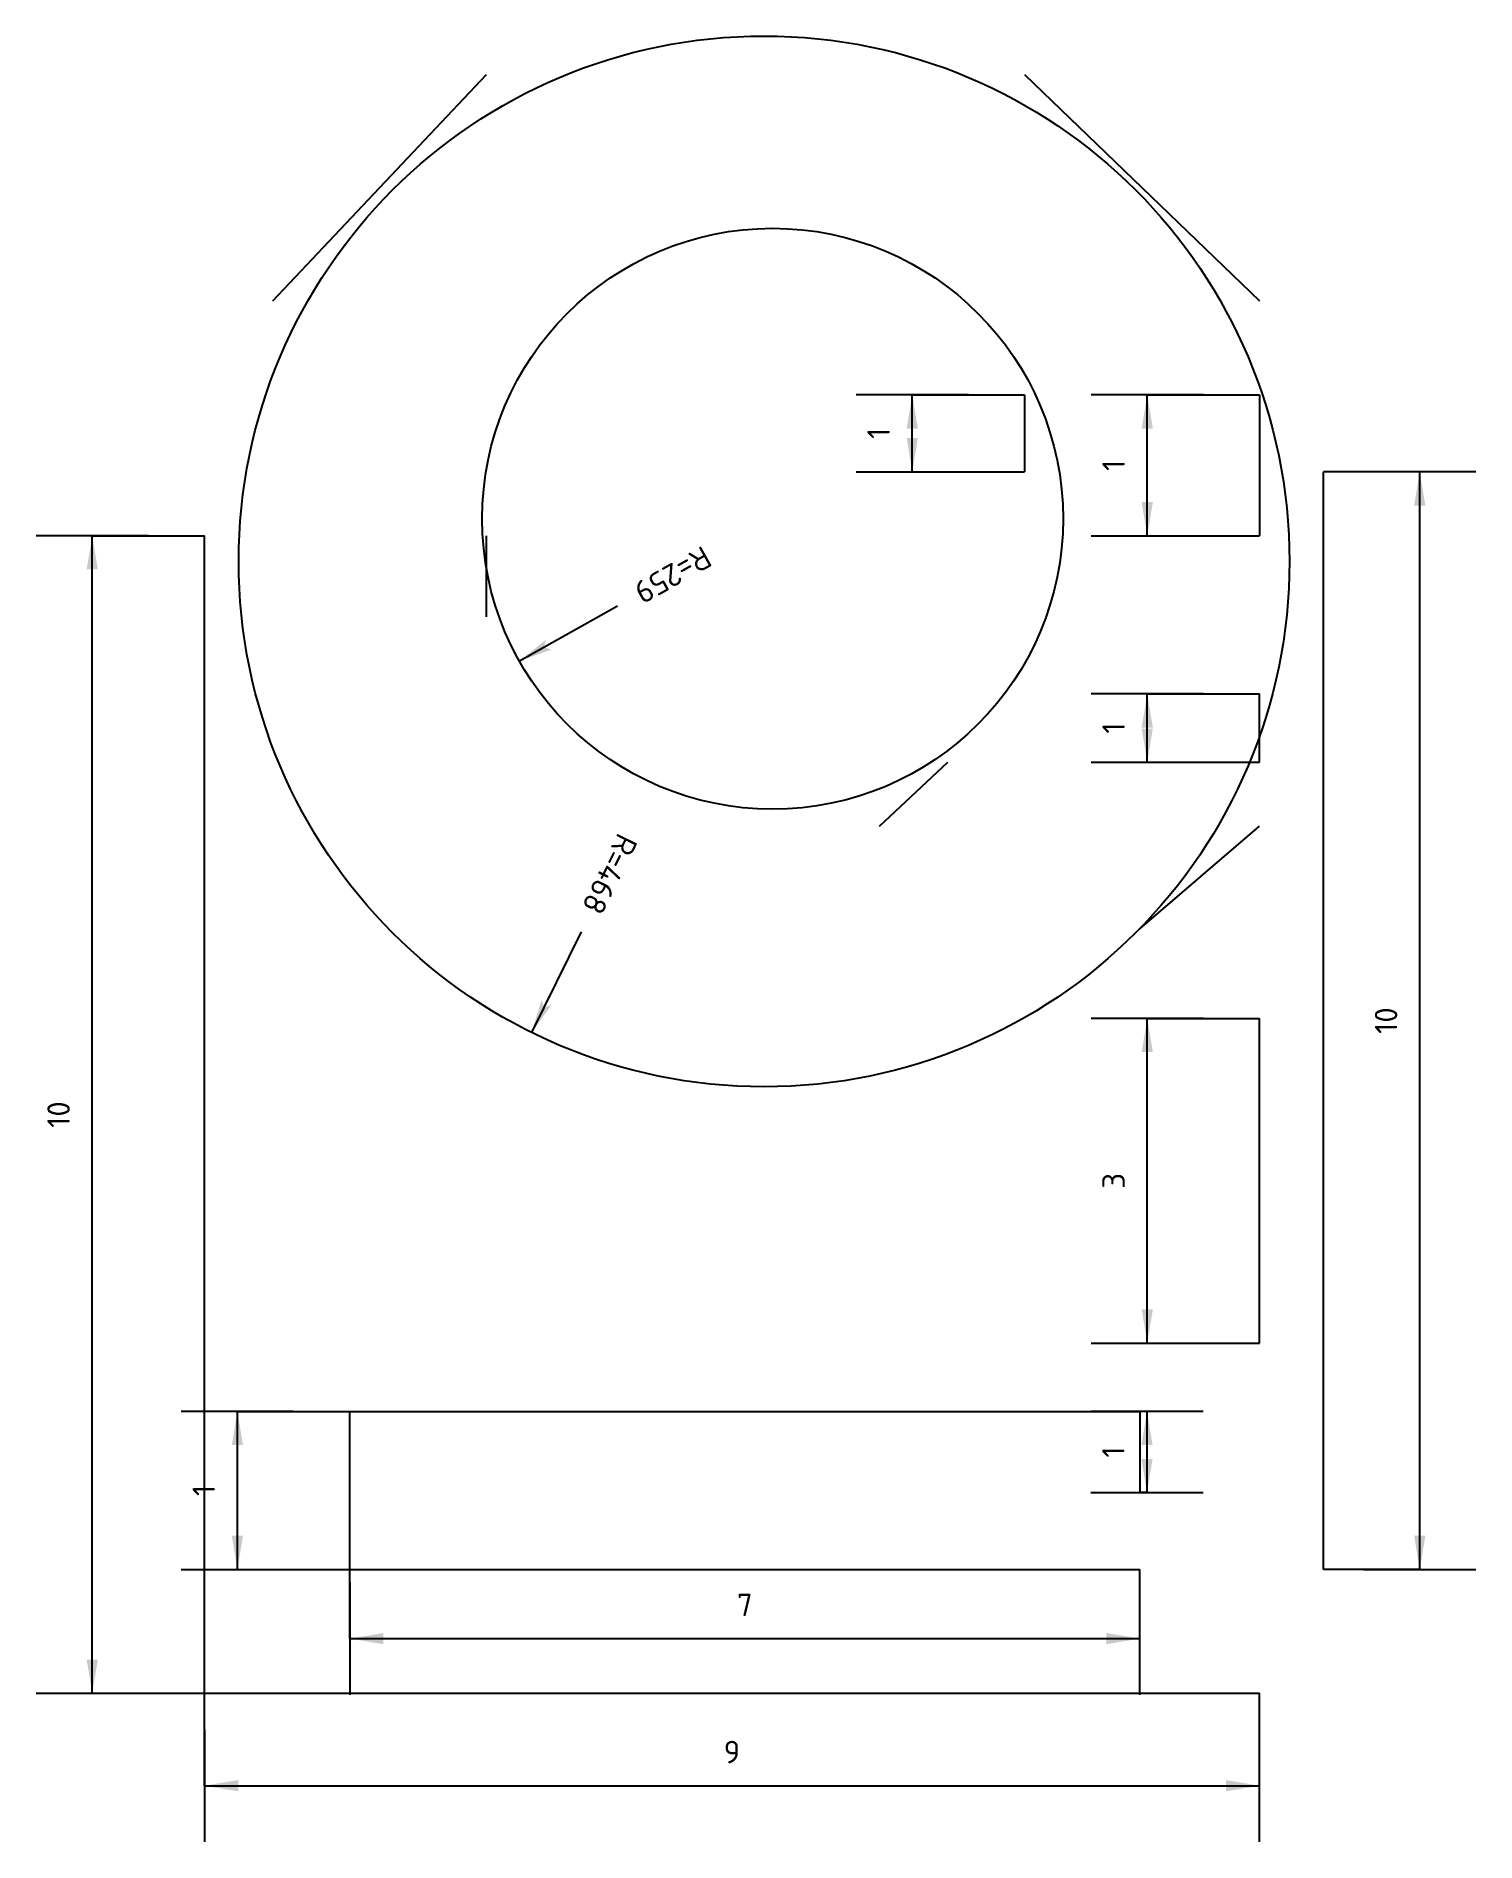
# Model space of a CAD drawing. Extents: x -1.5 to 11.3, y -1.3 to 14.8.
import ezdxf
from ezdxf.enums import TextEntityAlignment as Align

# ---------------------------------------------------------------- set-up
doc = ezdxf.new("R2010")
doc.units = 0
doc.layers.add('DIMENSIONS', color=1, linetype='CONTINUOUS')
doc.styles.add('ISOCPEUR', font='isocpeur.ttf')

msp = doc.modelspace()

# ---------------------------------------------------------------- texts
at = {"layer": 'DIMENSIONS', "color": 7, "style": 'ISOCPEUR'}
for s, p in [('1', (6.004, 11.223)), ('1', (6.004, 11.223)), ('1', (6.004, 11.223)), ('1', (6.004, 11.223)), ('1', (6.004, 11.223)), ('1', (6.004, 11.223)), ('1', (6.004, 11.223)), ('1', (6.004, 11.223)), ('1', (6.004, 11.223)), ('1', (6.004, 11.223)), ('1', (6.004, 11.223)), ('1', (6.004, 11.223)), ('1', (6.004, 11.223)), ('1', (6.004, 11.223)), ('1', (6.004, 11.223)), ('1', (6.004, 11.223)), ('1', (6.004, 11.223)), ('1', (6.004, 11.223)), ('1', (6.004, 11.223)), ('1', (6.004, 11.223)), ('1', (6.004, 11.223)), ('1', (6.004, 11.223)), ('1', (6.004, 11.223)), ('1', (6.004, 11.223)), ('1', (6.004, 11.223)), ('1', (6.004, 11.223)), ('1', (8.097, 10.938)), ('1', (8.097, 10.938)), ('1', (8.097, 10.938)), ('1', (8.097, 10.938)), ('1', (8.097, 10.938)), ('1', (8.097, 10.938)), ('1', (8.097, 10.938)), ('1', (8.097, 10.938)), ('1', (8.097, 10.938)), ('1', (8.097, 10.938)), ('1', (8.097, 10.938)), ('1', (8.097, 10.938)), ('1', (8.097, 10.938)), ('1', (8.097, 10.938)), ('1', (8.097, 10.938)), ('1', (8.097, 10.938)), ('1', (8.097, 10.938)), ('1', (8.097, 10.938)), ('1', (8.097, 10.938)), ('1', (8.097, 10.938)), ('1', (8.097, 10.938)), ('1', (8.097, 10.938)), ('1', (8.097, 10.938)), ('1', (8.097, 8.598)), ('1', (8.097, 8.598)), ('1', (8.097, 8.598)), ('1', (8.097, 8.598)), ('1', (8.097, 8.598)), ('1', (8.097, 8.598)), ('1', (8.097, 8.598)), ('1', (8.097, 8.598)), ('1', (8.097, 8.598)), ('1', (8.097, 8.598)), ('1', (8.097, 8.598)), ('1', (8.097, 8.598)), ('1', (8.097, 8.598)), ('1', (8.097, 8.598)), ('1', (8.097, 8.598)), ('1', (8.097, 8.598)), ('1', (8.097, 8.598)), ('1', (8.097, 8.598)), ('1', (8.097, 8.598)), ('1', (8.097, 8.598)), ('1', (8.097, 8.598)), ('1', (8.097, 8.598)), ('1', (8.097, 8.598)), ('1', (8.097, 8.598)), ('1', (8.097, 8.598)), ('1', (8.097, 8.598)), ('1', (8.097, 8.598)), ('10', (10.524, 5.992)), ('10', (10.524, 5.992)), ('10', (10.524, 5.992)), ('10', (10.524, 5.992)), ('10', (10.524, 5.992)), ('10', (10.524, 5.992)), ('10', (10.524, 5.992)), ('10', (10.524, 5.992)), ('10', (10.524, 5.992)), ('10', (10.524, 5.992)), ('10', (10.524, 5.992)), ('10', (10.524, 5.992)), ('10', (10.524, 5.992)), ('10', (10.524, 5.992)), ('10', (10.524, 5.992)), ('10', (10.524, 5.992)), ('10', (10.524, 5.992)), ('10', (10.524, 5.992)), ('10', (10.524, 5.992)), ('10', (10.524, 5.992)), ('10', (-1.3, 5.155)), ('10', (-1.3, 5.155)), ('10', (-1.3, 5.155)), ('10', (-1.3, 5.155)), ('10', (-1.3, 5.155)), ('10', (-1.3, 5.155)), ('10', (-1.3, 5.155)), ('10', (-1.3, 5.155)), ('10', (-1.3, 5.155)), ('10', (-1.3, 5.155)), ('10', (-1.3, 5.155)), ('10', (-1.3, 5.155)), ('10', (-1.3, 5.155)), ('10', (-1.3, 5.155)), ('10', (-1.3, 5.155)), ('10', (-1.3, 5.155)), ('10', (-1.3, 5.155)), ('10', (-1.3, 5.155)), ('10', (-1.3, 5.155)), ('3', (8.097, 4.565)), ('3', (8.097, 4.565)), ('3', (8.097, 4.565)), ('3', (8.097, 4.565)), ('3', (8.097, 4.565)), ('3', (8.097, 4.565)), ('3', (8.097, 4.565)), ('3', (8.097, 4.565)), ('3', (8.097, 4.565)), ('3', (8.097, 4.565)), ('3', (8.097, 4.565)), ('3', (8.097, 4.565)), ('3', (8.097, 4.565)), ('3', (8.097, 4.565)), ('3', (8.097, 4.565)), ('3', (8.097, 4.565)), ('3', (8.097, 4.565)), ('3', (8.097, 4.565)), ('3', (8.097, 4.565)), ('3', (8.097, 4.565)), ('3', (8.097, 4.565)), ('1', (8.095, 2.149)), ('1', (8.095, 2.149)), ('1', (8.095, 2.149)), ('1', (8.095, 2.149)), ('1', (8.095, 2.149)), ('1', (8.095, 2.149)), ('1', (8.095, 2.149)), ('1', (8.095, 2.149)), ('1', (8.095, 2.149)), ('1', (8.095, 2.149)), ('1', (8.095, 2.149)), ('1', (8.095, 2.149)), ('1', (8.095, 2.149)), ('1', (8.095, 2.149)), ('1', (8.095, 2.149)), ('1', (8.095, 2.149)), ('1', (8.095, 2.149)), ('1', (8.095, 2.149)), ('1', (8.095, 2.149)), ('1', (8.095, 2.149)), ('1', (8.095, 2.149)), ('1', (8.095, 2.149)), ('1', (8.095, 2.149)), ('1', (8.095, 2.149)), ('1', (-0.007, 1.807)), ('1', (-0.007, 1.807)), ('1', (-0.007, 1.807)), ('1', (-0.007, 1.807)), ('1', (-0.007, 1.807)), ('1', (-0.007, 1.807)), ('1', (-0.007, 1.807)), ('1', (-0.007, 1.807)), ('1', (-0.007, 1.807)), ('1', (-0.007, 1.807)), ('1', (-0.007, 1.807)), ('1', (-0.007, 1.807)), ('1', (-0.007, 1.807)), ('1', (-0.007, 1.807)), ('1', (-0.007, 1.807)), ('1', (-0.007, 1.807)), ('1', (-0.007, 1.807)), ('1', (-0.007, 1.807)), ('1', (-0.007, 1.807)), ('1', (-0.007, 1.807)), ('1', (-0.007, 1.807)), ('1', (-0.007, 1.807))]:
    msp.add_text(s, height=0.2, rotation=90, dxfattribs=at).set_placement(p, align=Align.MIDDLE_CENTER)
for s, rotation, p in [('R=259', -150.6423, (3.851, 9.782)), ('R=468', -116.2648, (3.444, 6.961)), ('R=468', -116.2648, (3.444, 6.961))]:
    msp.add_text(s, height=0.2, rotation=rotation, dxfattribs=at).set_placement(p, align=Align.MIDDLE_RIGHT)
for s, p in [('7', (4.812, 0.787)), ('7', (4.812, 0.787)), ('7', (4.812, 0.787)), ('7', (4.812, 0.787)), ('7', (4.812, 0.787)), ('7', (4.812, 0.787)), ('7', (4.812, 0.787)), ('7', (4.812, 0.787)), ('7', (4.812, 0.787)), ('7', (4.812, 0.787)), ('7', (4.812, 0.787)), ('7', (4.812, 0.787)), ('7', (4.812, 0.787)), ('7', (4.812, 0.787)), ('7', (4.812, 0.787)), ('7', (4.812, 0.787)), ('7', (4.812, 0.787)), ('7', (4.812, 0.787)), ('7', (4.812, 0.787)), ('7', (4.812, 0.787)), ('7', (4.812, 0.787)), ('7', (4.812, 0.787)), ('7', (4.812, 0.787)), ('7', (4.812, 0.787)), ('7', (4.812, 0.787)), ('7', (4.812, 0.787)), ('7', (4.812, 0.787)), ('7', (4.812, 0.787)), ('7', (4.812, 0.787)), ('7', (4.812, 0.787)), ('9', (4.698, -0.523)), ('9', (4.698, -0.523)), ('9', (4.698, -0.523)), ('9', (4.698, -0.523)), ('9', (4.698, -0.523)), ('9', (4.698, -0.523)), ('9', (4.698, -0.523)), ('9', (4.698, -0.523)), ('9', (4.698, -0.523)), ('9', (4.698, -0.523)), ('9', (4.698, -0.523)), ('9', (4.698, -0.523)), ('9', (4.698, -0.523)), ('9', (4.698, -0.523)), ('9', (4.698, -0.523)), ('9', (4.698, -0.523)), ('9', (4.698, -0.523)), ('9', (4.698, -0.523)), ('9', (4.698, -0.523)), ('9', (4.698, -0.523)), ('9', (4.698, -0.523)), ('9', (4.698, -0.523)), ('9', (4.698, -0.523)), ('9', (4.698, -0.523)), ('9', (4.698, -0.523)), ('9', (4.698, -0.523)), ('9', (4.698, -0.523)), ('9', (4.698, -0.523))]:
    msp.add_text(s, height=0.2, dxfattribs=at).set_placement(p, align=Align.MIDDLE_CENTER)

# ---------------------------------------------------------------- blocks, each defined once
blk = doc.blocks.new('DIMTICK_ARROW')
at = {"color": 5}
blk.add_line((0, 0.5), (0, -0.5), dxfattribs=at)
at = {"color": 7}
blk.add_solid([(0, 0), (0.3, 0.05), (0.3, -0.05)], dxfattribs=at)
blk = doc.blocks.new('DIMTICK_RADIUS')
at = {"color": 7}
blk.add_solid([(0, 0), (0.3, 0.05), (0.3, -0.05), (0.25, 0)], dxfattribs=at)

# ---------------------------------------------------------------- linework, layer by layer
at = {"color": 3}
for p, q in [((0.609, 12.402), (2.511, 14.418)), ((7.304, 14.418), (9.397, 12.402)), ((7.304, 11.565), (7.304, 10.88)), ((7.304, 11.565), (7.304, 10.88)), ((9.397, 11.565), (9.397, 10.31)), ((9.397, 11.565), (9.397, 10.31)), ((9.967, 1.103), (9.967, 10.88)), ((9.967, 1.103), (9.967, 10.88)), ((0, 0), (0, 10.31)), ((0, 0), (0, 10.31)), ((2.511, 9.587), (2.511, 10.31)), ((2.511, 9.587), (2.511, 10.31)), ((9.397, 8.293), (9.397, 8.902)), ((9.397, 8.293), (9.397, 8.902)), ((6.011, 7.723), (6.62, 8.293)), ((8.332, 6.81), (9.397, 7.723)), ((9.397, 3.12), (9.397, 6.011)), ((9.397, 3.12), (9.397, 6.011)), ((1.293, 2.511), (8.332, 2.511)), ((1.293, 1.103), (1.293, 2.511)), ((1.293, 1.103), (1.293, 2.511)), ((1.293, 2.511), (8.332, 2.511)), ((8.332, 2.511), (8.332, 1.788)), ((8.332, 2.511), (8.332, 1.788)), ((1.293, 1.103), (8.332, 1.103)), ((1.293, 1.103), (8.332, 1.103)), ((0, 0), (9.397, 0)), ((0, 0), (9.397, 0))]:
    msp.add_line(p, q, dxfattribs=at)
for centre, radius in [((4.984, 10.082), 4.679), ((5.06, 10.462), 2.587)]:
    msp.add_circle(centre, radius, dxfattribs=at)
at = {"layer": 'DIMENSIONS', "color": 7}
for p, q in [((6.304, 10.88), (6.304, 11.565)), ((6.304, 10.88), (6.304, 11.565)), ((6.304, 10.88), (6.304, 11.565)), ((6.304, 10.88), (6.304, 11.565)), ((6.304, 10.88), (6.304, 11.565)), ((6.304, 10.88), (6.304, 11.565)), ((6.304, 10.88), (6.304, 11.565)), ((6.304, 10.88), (6.304, 11.565)), ((6.304, 10.88), (6.304, 11.565)), ((6.304, 10.88), (6.304, 11.565)), ((6.304, 10.88), (6.304, 11.565)), ((6.304, 10.88), (6.304, 11.565)), ((6.304, 10.88), (6.304, 11.565)), ((6.304, 10.88), (6.304, 11.565)), ((6.304, 10.88), (6.304, 11.565)), ((6.304, 10.88), (6.304, 11.565)), ((6.304, 10.88), (6.304, 11.565)), ((6.304, 10.88), (6.304, 11.565)), ((6.304, 10.88), (6.304, 11.565)), ((6.304, 10.88), (6.304, 11.565)), ((6.304, 10.88), (6.304, 11.565)), ((6.304, 10.88), (6.304, 11.565)), ((6.304, 10.88), (6.304, 11.565)), ((6.304, 10.88), (6.304, 11.565)), ((6.304, 10.88), (6.304, 11.565)), ((6.304, 10.88), (6.304, 11.565)), ((8.397, 10.31), (8.397, 11.565)), ((8.397, 10.31), (8.397, 11.565)), ((8.397, 10.31), (8.397, 11.565)), ((8.397, 10.31), (8.397, 11.565)), ((8.397, 10.31), (8.397, 11.565)), ((8.397, 10.31), (8.397, 11.565)), ((8.397, 10.31), (8.397, 11.565)), ((8.397, 10.31), (8.397, 11.565)), ((8.397, 10.31), (8.397, 11.565)), ((8.397, 10.31), (8.397, 11.565)), ((8.397, 10.31), (8.397, 11.565)), ((8.397, 10.31), (8.397, 11.565)), ((8.397, 10.31), (8.397, 11.565)), ((8.397, 10.31), (8.397, 11.565)), ((8.397, 10.31), (8.397, 11.565)), ((8.397, 10.31), (8.397, 11.565)), ((8.397, 10.31), (8.397, 11.565)), ((8.397, 10.31), (8.397, 11.565)), ((8.397, 10.31), (8.397, 11.565)), ((8.397, 10.31), (8.397, 11.565)), ((8.397, 10.31), (8.397, 11.565)), ((8.397, 10.31), (8.397, 11.565)), ((8.397, 10.31), (8.397, 11.565)), ((10.824, 1.103), (10.824, 10.88)), ((10.824, 1.103), (10.824, 10.88)), ((10.824, 1.103), (10.824, 10.88)), ((10.824, 1.103), (10.824, 10.88)), ((10.824, 1.103), (10.824, 10.88)), ((10.824, 1.103), (10.824, 10.88)), ((10.824, 1.103), (10.824, 10.88)), ((10.824, 1.103), (10.824, 10.88)), ((10.824, 1.103), (10.824, 10.88)), ((10.824, 1.103), (10.824, 10.88)), ((10.824, 1.103), (10.824, 10.88)), ((10.824, 1.103), (10.824, 10.88)), ((10.824, 1.103), (10.824, 10.88)), ((10.824, 1.103), (10.824, 10.88)), ((10.824, 1.103), (10.824, 10.88)), ((10.824, 1.103), (10.824, 10.88)), ((10.824, 1.103), (10.824, 10.88)), ((10.824, 1.103), (10.824, 10.88)), ((10.824, 1.103), (10.824, 10.88)), ((10.824, 1.103), (10.824, 10.88)), ((-1, 0), (-1, 10.31)), ((-1, 0), (-1, 10.31)), ((-1, 0), (-1, 10.31)), ((-1, 0), (-1, 10.31)), ((-1, 0), (-1, 10.31)), ((-1, 0), (-1, 10.31)), ((-1, 0), (-1, 10.31)), ((-1, 0), (-1, 10.31)), ((-1, 0), (-1, 10.31)), ((-1, 0), (-1, 10.31)), ((-1, 0), (-1, 10.31)), ((-1, 0), (-1, 10.31)), ((-1, 0), (-1, 10.31)), ((-1, 0), (-1, 10.31)), ((-1, 0), (-1, 10.31)), ((-1, 0), (-1, 10.31)), ((-1, 0), (-1, 10.31)), ((-1, 0), (-1, 10.31)), ((-1, 0), (-1, 10.31)), ((3.677, 9.684), (2.805, 9.194)), ((8.397, 8.293), (8.397, 8.902)), ((8.397, 8.293), (8.397, 8.902)), ((8.397, 8.293), (8.397, 8.902)), ((8.397, 8.293), (8.397, 8.902)), ((8.397, 8.293), (8.397, 8.902)), ((8.397, 8.293), (8.397, 8.902)), ((8.397, 8.293), (8.397, 8.902)), ((8.397, 8.293), (8.397, 8.902)), ((8.397, 8.293), (8.397, 8.902)), ((8.397, 8.293), (8.397, 8.902)), ((8.397, 8.293), (8.397, 8.902)), ((8.397, 8.293), (8.397, 8.902)), ((8.397, 8.293), (8.397, 8.902)), ((8.397, 8.293), (8.397, 8.902)), ((8.397, 8.293), (8.397, 8.902)), ((8.397, 8.293), (8.397, 8.902)), ((8.397, 8.293), (8.397, 8.902)), ((8.397, 8.293), (8.397, 8.902)), ((8.397, 8.293), (8.397, 8.902)), ((8.397, 8.293), (8.397, 8.902)), ((8.397, 8.293), (8.397, 8.902)), ((8.397, 8.293), (8.397, 8.902)), ((8.397, 8.293), (8.397, 8.902)), ((8.397, 8.293), (8.397, 8.902)), ((8.397, 8.293), (8.397, 8.902)), ((8.397, 8.293), (8.397, 8.902)), ((8.397, 8.293), (8.397, 8.902)), ((3.356, 6.782), (2.913, 5.885)), ((3.356, 6.782), (2.913, 5.885)), ((8.397, 3.12), (8.397, 6.011)), ((8.397, 3.12), (8.397, 6.011)), ((8.397, 3.12), (8.397, 6.011)), ((8.397, 3.12), (8.397, 6.011)), ((8.397, 3.12), (8.397, 6.011)), ((8.397, 3.12), (8.397, 6.011)), ((8.397, 3.12), (8.397, 6.011)), ((8.397, 3.12), (8.397, 6.011)), ((8.397, 3.12), (8.397, 6.011)), ((8.397, 3.12), (8.397, 6.011)), ((8.397, 3.12), (8.397, 6.011)), ((8.397, 3.12), (8.397, 6.011)), ((8.397, 3.12), (8.397, 6.011)), ((8.397, 3.12), (8.397, 6.011)), ((8.397, 3.12), (8.397, 6.011)), ((8.397, 3.12), (8.397, 6.011)), ((8.397, 3.12), (8.397, 6.011)), ((8.397, 3.12), (8.397, 6.011)), ((8.397, 3.12), (8.397, 6.011)), ((8.397, 3.12), (8.397, 6.011)), ((8.397, 3.12), (8.397, 6.011)), ((0.293, 1.103), (0.293, 2.511)), ((0.293, 1.103), (0.293, 2.511)), ((0.293, 1.103), (0.293, 2.511)), ((0.293, 1.103), (0.293, 2.511)), ((0.293, 1.103), (0.293, 2.511)), ((0.293, 1.103), (0.293, 2.511)), ((0.293, 1.103), (0.293, 2.511)), ((0.293, 1.103), (0.293, 2.511)), ((0.293, 1.103), (0.293, 2.511)), ((0.293, 1.103), (0.293, 2.511)), ((0.293, 1.103), (0.293, 2.511)), ((0.293, 1.103), (0.293, 2.511)), ((0.293, 1.103), (0.293, 2.511)), ((0.293, 1.103), (0.293, 2.511)), ((0.293, 1.103), (0.293, 2.511)), ((0.293, 1.103), (0.293, 2.511)), ((0.293, 1.103), (0.293, 2.511)), ((0.293, 1.103), (0.293, 2.511)), ((0.293, 1.103), (0.293, 2.511)), ((0.293, 1.103), (0.293, 2.511)), ((0.293, 1.103), (0.293, 2.511)), ((0.293, 1.103), (0.293, 2.511)), ((8.395, 1.788), (8.395, 2.511)), ((8.395, 1.788), (8.395, 2.511)), ((8.395, 1.788), (8.395, 2.511)), ((8.395, 1.788), (8.395, 2.511)), ((8.395, 1.788), (8.395, 2.511)), ((8.395, 1.788), (8.395, 2.511)), ((8.395, 1.788), (8.395, 2.511)), ((8.395, 1.788), (8.395, 2.511)), ((8.395, 1.788), (8.395, 2.511)), ((8.395, 1.788), (8.395, 2.511)), ((8.395, 1.788), (8.395, 2.511)), ((8.395, 1.788), (8.395, 2.511)), ((8.395, 1.788), (8.395, 2.511)), ((8.395, 1.788), (8.395, 2.511)), ((8.395, 1.788), (8.395, 2.511)), ((8.395, 1.788), (8.395, 2.511)), ((8.395, 1.788), (8.395, 2.511)), ((8.395, 1.788), (8.395, 2.511)), ((8.395, 1.788), (8.395, 2.511)), ((8.395, 1.788), (8.395, 2.511)), ((8.395, 1.788), (8.395, 2.511)), ((8.395, 1.788), (8.395, 2.511)), ((8.395, 1.788), (8.395, 2.511)), ((8.395, 1.788), (8.395, 2.511)), ((1.293, 0.487), (8.332, 0.487)), ((1.293, 0.487), (8.332, 0.487)), ((1.293, 0.487), (8.332, 0.487)), ((1.293, 0.487), (8.332, 0.487)), ((1.293, 0.487), (8.332, 0.487)), ((1.293, 0.487), (8.332, 0.487)), ((1.293, 0.487), (8.332, 0.487)), ((1.293, 0.487), (8.332, 0.487)), ((1.293, 0.487), (8.332, 0.487)), ((1.293, 0.487), (8.332, 0.487)), ((1.293, 0.487), (8.332, 0.487)), ((1.293, 0.487), (8.332, 0.487)), ((1.293, 0.487), (8.332, 0.487)), ((1.293, 0.487), (8.332, 0.487)), ((1.293, 0.487), (8.332, 0.487)), ((1.293, 0.487), (8.332, 0.487)), ((1.293, 0.487), (8.332, 0.487)), ((1.293, 0.487), (8.332, 0.487)), ((1.293, 0.487), (8.332, 0.487)), ((1.293, 0.487), (8.332, 0.487)), ((1.293, 0.487), (8.332, 0.487)), ((1.293, 0.487), (8.332, 0.487)), ((1.293, 0.487), (8.332, 0.487)), ((1.293, 0.487), (8.332, 0.487)), ((1.293, 0.487), (8.332, 0.487)), ((1.293, 0.487), (8.332, 0.487)), ((1.293, 0.487), (8.332, 0.487)), ((1.293, 0.487), (8.332, 0.487)), ((1.293, 0.487), (8.332, 0.487)), ((1.293, 0.487), (8.332, 0.487)), ((0, -0.823), (9.397, -0.823)), ((0, -0.823), (9.397, -0.823)), ((0, -0.823), (9.397, -0.823)), ((0, -0.823), (9.397, -0.823)), ((0, -0.823), (9.397, -0.823)), ((0, -0.823), (9.397, -0.823)), ((0, -0.823), (9.397, -0.823)), ((0, -0.823), (9.397, -0.823)), ((0, -0.823), (9.397, -0.823)), ((0, -0.823), (9.397, -0.823)), ((0, -0.823), (9.397, -0.823)), ((0, -0.823), (9.397, -0.823)), ((0, -0.823), (9.397, -0.823)), ((0, -0.823), (9.397, -0.823)), ((0, -0.823), (9.397, -0.823)), ((0, -0.823), (9.397, -0.823)), ((0, -0.823), (9.397, -0.823)), ((0, -0.823), (9.397, -0.823)), ((0, -0.823), (9.397, -0.823)), ((0, -0.823), (9.397, -0.823)), ((0, -0.823), (9.397, -0.823)), ((0, -0.823), (9.397, -0.823)), ((0, -0.823), (9.397, -0.823)), ((0, -0.823), (9.397, -0.823)), ((0, -0.823), (9.397, -0.823)), ((0, -0.823), (9.397, -0.823)), ((0, -0.823), (9.397, -0.823)), ((0, -0.823), (9.397, -0.823))]:
    msp.add_line(p, q, dxfattribs=at)
at = {"layer": 'DIMENSIONS', "color": 5}
for p, q in [((6.304, 11.565), (7.304, 11.565)), ((6.304, 11.565), (7.304, 11.565)), ((6.304, 11.565), (7.304, 11.565)), ((6.304, 11.565), (7.304, 11.565)), ((6.304, 11.565), (7.304, 11.565)), ((6.304, 11.565), (7.304, 11.565)), ((6.304, 11.565), (7.304, 11.565)), ((6.304, 11.565), (7.304, 11.565)), ((6.304, 11.565), (7.304, 11.565)), ((6.304, 11.565), (7.304, 11.565)), ((6.304, 11.565), (7.304, 11.565)), ((6.304, 11.565), (7.304, 11.565)), ((6.304, 11.565), (7.304, 11.565)), ((6.304, 11.565), (7.304, 11.565)), ((6.304, 11.565), (7.304, 11.565)), ((6.304, 11.565), (7.304, 11.565)), ((6.304, 11.565), (7.304, 11.565)), ((6.304, 11.565), (7.304, 11.565)), ((6.304, 11.565), (7.304, 11.565)), ((6.304, 11.565), (7.304, 11.565)), ((6.304, 11.565), (7.304, 11.565)), ((6.304, 11.565), (7.304, 11.565)), ((6.304, 11.565), (7.304, 11.565)), ((6.304, 11.565), (7.304, 11.565)), ((6.304, 11.565), (7.304, 11.565)), ((6.304, 11.565), (7.304, 11.565)), ((8.397, 11.565), (9.397, 11.565)), ((8.397, 11.565), (9.397, 11.565)), ((8.397, 11.565), (9.397, 11.565)), ((8.397, 11.565), (9.397, 11.565)), ((8.397, 11.565), (9.397, 11.565)), ((8.397, 11.565), (9.397, 11.565)), ((8.397, 11.565), (9.397, 11.565)), ((8.397, 11.565), (9.397, 11.565)), ((8.397, 11.565), (9.397, 11.565)), ((8.397, 11.565), (9.397, 11.565)), ((8.397, 11.565), (9.397, 11.565)), ((8.397, 11.565), (9.397, 11.565)), ((8.397, 11.565), (9.397, 11.565)), ((8.397, 11.565), (9.397, 11.565)), ((8.397, 11.565), (9.397, 11.565)), ((8.397, 11.565), (9.397, 11.565)), ((8.397, 11.565), (9.397, 11.565)), ((8.397, 11.565), (9.397, 11.565)), ((8.397, 11.565), (9.397, 11.565)), ((8.397, 11.565), (9.397, 11.565)), ((8.397, 11.565), (9.397, 11.565)), ((8.397, 11.565), (9.397, 11.565)), ((8.397, 11.565), (9.397, 11.565)), ((6.304, 10.88), (7.304, 10.88)), ((6.304, 10.88), (7.304, 10.88)), ((6.304, 10.88), (7.304, 10.88)), ((6.304, 10.88), (7.304, 10.88)), ((6.304, 10.88), (7.304, 10.88)), ((6.304, 10.88), (7.304, 10.88)), ((6.304, 10.88), (7.304, 10.88)), ((6.304, 10.88), (7.304, 10.88)), ((6.304, 10.88), (7.304, 10.88)), ((6.304, 10.88), (7.304, 10.88)), ((6.304, 10.88), (7.304, 10.88)), ((6.304, 10.88), (7.304, 10.88)), ((6.304, 10.88), (7.304, 10.88)), ((6.304, 10.88), (7.304, 10.88)), ((6.304, 10.88), (7.304, 10.88)), ((6.304, 10.88), (7.304, 10.88)), ((6.304, 10.88), (7.304, 10.88)), ((6.304, 10.88), (7.304, 10.88)), ((6.304, 10.88), (7.304, 10.88)), ((6.304, 10.88), (7.304, 10.88)), ((6.304, 10.88), (7.304, 10.88)), ((6.304, 10.88), (7.304, 10.88)), ((6.304, 10.88), (7.304, 10.88)), ((6.304, 10.88), (7.304, 10.88)), ((6.304, 10.88), (7.304, 10.88)), ((6.304, 10.88), (7.304, 10.88)), ((10.824, 10.88), (9.967, 10.88)), ((10.824, 10.88), (9.967, 10.88)), ((10.824, 10.88), (9.967, 10.88)), ((10.824, 10.88), (9.967, 10.88)), ((10.824, 10.88), (9.967, 10.88)), ((10.824, 10.88), (9.967, 10.88)), ((10.824, 10.88), (9.967, 10.88)), ((10.824, 10.88), (9.967, 10.88)), ((10.824, 10.88), (9.967, 10.88)), ((10.824, 10.88), (9.967, 10.88)), ((10.824, 10.88), (9.967, 10.88)), ((10.824, 10.88), (9.967, 10.88)), ((10.824, 10.88), (9.967, 10.88)), ((10.824, 10.88), (9.967, 10.88)), ((10.824, 10.88), (9.967, 10.88)), ((10.824, 10.88), (9.967, 10.88)), ((10.824, 10.88), (9.967, 10.88)), ((10.824, 10.88), (9.967, 10.88)), ((10.824, 10.88), (9.967, 10.88)), ((10.824, 10.88), (9.967, 10.88)), ((-1, 10.31), (0, 10.31)), ((-1, 10.31), (0, 10.31)), ((-1, 10.31), (0, 10.31)), ((-1, 10.31), (0, 10.31)), ((-1, 10.31), (0, 10.31)), ((-1, 10.31), (0, 10.31)), ((-1, 10.31), (0, 10.31)), ((-1, 10.31), (0, 10.31)), ((-1, 10.31), (0, 10.31)), ((-1, 10.31), (0, 10.31)), ((-1, 10.31), (0, 10.31)), ((-1, 10.31), (0, 10.31)), ((-1, 10.31), (0, 10.31)), ((-1, 10.31), (0, 10.31)), ((-1, 10.31), (0, 10.31)), ((-1, 10.31), (0, 10.31)), ((-1, 10.31), (0, 10.31)), ((-1, 10.31), (0, 10.31)), ((-1, 10.31), (0, 10.31)), ((8.397, 10.31), (9.397, 10.31)), ((8.397, 10.31), (9.397, 10.31)), ((8.397, 10.31), (9.397, 10.31)), ((8.397, 10.31), (9.397, 10.31)), ((8.397, 10.31), (9.397, 10.31)), ((8.397, 10.31), (9.397, 10.31)), ((8.397, 10.31), (9.397, 10.31)), ((8.397, 10.31), (9.397, 10.31)), ((8.397, 10.31), (9.397, 10.31)), ((8.397, 10.31), (9.397, 10.31)), ((8.397, 10.31), (9.397, 10.31)), ((8.397, 10.31), (9.397, 10.31)), ((8.397, 10.31), (9.397, 10.31)), ((8.397, 10.31), (9.397, 10.31)), ((8.397, 10.31), (9.397, 10.31)), ((8.397, 10.31), (9.397, 10.31)), ((8.397, 10.31), (9.397, 10.31)), ((8.397, 10.31), (9.397, 10.31)), ((8.397, 10.31), (9.397, 10.31)), ((8.397, 10.31), (9.397, 10.31)), ((8.397, 10.31), (9.397, 10.31)), ((8.397, 10.31), (9.397, 10.31)), ((8.397, 10.31), (9.397, 10.31)), ((8.397, 8.902), (9.397, 8.902)), ((8.397, 8.902), (9.397, 8.902)), ((8.397, 8.902), (9.397, 8.902)), ((8.397, 8.902), (9.397, 8.902)), ((8.397, 8.902), (9.397, 8.902)), ((8.397, 8.902), (9.397, 8.902)), ((8.397, 8.902), (9.397, 8.902)), ((8.397, 8.902), (9.397, 8.902)), ((8.397, 8.902), (9.397, 8.902)), ((8.397, 8.902), (9.397, 8.902)), ((8.397, 8.902), (9.397, 8.902)), ((8.397, 8.902), (9.397, 8.902)), ((8.397, 8.902), (9.397, 8.902)), ((8.397, 8.902), (9.397, 8.902)), ((8.397, 8.902), (9.397, 8.902)), ((8.397, 8.902), (9.397, 8.902)), ((8.397, 8.902), (9.397, 8.902)), ((8.397, 8.902), (9.397, 8.902)), ((8.397, 8.902), (9.397, 8.902)), ((8.397, 8.902), (9.397, 8.902)), ((8.397, 8.902), (9.397, 8.902)), ((8.397, 8.902), (9.397, 8.902)), ((8.397, 8.902), (9.397, 8.902)), ((8.397, 8.902), (9.397, 8.902)), ((8.397, 8.902), (9.397, 8.902)), ((8.397, 8.902), (9.397, 8.902)), ((8.397, 8.902), (9.397, 8.902)), ((8.397, 8.293), (9.397, 8.293)), ((8.397, 8.293), (9.397, 8.293)), ((8.397, 8.293), (9.397, 8.293)), ((8.397, 8.293), (9.397, 8.293)), ((8.397, 8.293), (9.397, 8.293)), ((8.397, 8.293), (9.397, 8.293)), ((8.397, 8.293), (9.397, 8.293)), ((8.397, 8.293), (9.397, 8.293)), ((8.397, 8.293), (9.397, 8.293)), ((8.397, 8.293), (9.397, 8.293)), ((8.397, 8.293), (9.397, 8.293)), ((8.397, 8.293), (9.397, 8.293)), ((8.397, 8.293), (9.397, 8.293)), ((8.397, 8.293), (9.397, 8.293)), ((8.397, 8.293), (9.397, 8.293)), ((8.397, 8.293), (9.397, 8.293)), ((8.397, 8.293), (9.397, 8.293)), ((8.397, 8.293), (9.397, 8.293)), ((8.397, 8.293), (9.397, 8.293)), ((8.397, 8.293), (9.397, 8.293)), ((8.397, 8.293), (9.397, 8.293)), ((8.397, 8.293), (9.397, 8.293)), ((8.397, 8.293), (9.397, 8.293)), ((8.397, 8.293), (9.397, 8.293)), ((8.397, 8.293), (9.397, 8.293)), ((8.397, 8.293), (9.397, 8.293)), ((8.397, 8.293), (9.397, 8.293)), ((8.397, 6.011), (9.397, 6.011)), ((8.397, 6.011), (9.397, 6.011)), ((8.397, 6.011), (9.397, 6.011)), ((8.397, 6.011), (9.397, 6.011)), ((8.397, 6.011), (9.397, 6.011)), ((8.397, 6.011), (9.397, 6.011)), ((8.397, 6.011), (9.397, 6.011)), ((8.397, 6.011), (9.397, 6.011)), ((8.397, 6.011), (9.397, 6.011)), ((8.397, 6.011), (9.397, 6.011)), ((8.397, 6.011), (9.397, 6.011)), ((8.397, 6.011), (9.397, 6.011)), ((8.397, 6.011), (9.397, 6.011)), ((8.397, 6.011), (9.397, 6.011)), ((8.397, 6.011), (9.397, 6.011)), ((8.397, 6.011), (9.397, 6.011)), ((8.397, 6.011), (9.397, 6.011)), ((8.397, 6.011), (9.397, 6.011)), ((8.397, 6.011), (9.397, 6.011)), ((8.397, 6.011), (9.397, 6.011)), ((8.397, 6.011), (9.397, 6.011)), ((8.397, 3.12), (9.397, 3.12)), ((8.397, 3.12), (9.397, 3.12)), ((8.397, 3.12), (9.397, 3.12)), ((8.397, 3.12), (9.397, 3.12)), ((8.397, 3.12), (9.397, 3.12)), ((8.397, 3.12), (9.397, 3.12)), ((8.397, 3.12), (9.397, 3.12)), ((8.397, 3.12), (9.397, 3.12)), ((8.397, 3.12), (9.397, 3.12)), ((8.397, 3.12), (9.397, 3.12)), ((8.397, 3.12), (9.397, 3.12)), ((8.397, 3.12), (9.397, 3.12)), ((8.397, 3.12), (9.397, 3.12)), ((8.397, 3.12), (9.397, 3.12)), ((8.397, 3.12), (9.397, 3.12)), ((8.397, 3.12), (9.397, 3.12)), ((8.397, 3.12), (9.397, 3.12)), ((8.397, 3.12), (9.397, 3.12)), ((8.397, 3.12), (9.397, 3.12)), ((8.397, 3.12), (9.397, 3.12)), ((8.397, 3.12), (9.397, 3.12)), ((0.293, 2.511), (1.293, 2.511)), ((0.293, 2.511), (1.293, 2.511)), ((0.293, 2.511), (1.293, 2.511)), ((0.293, 2.511), (1.293, 2.511)), ((0.293, 2.511), (1.293, 2.511)), ((0.293, 2.511), (1.293, 2.511)), ((0.293, 2.511), (1.293, 2.511)), ((0.293, 2.511), (1.293, 2.511)), ((0.293, 2.511), (1.293, 2.511)), ((0.293, 2.511), (1.293, 2.511)), ((0.293, 2.511), (1.293, 2.511)), ((0.293, 2.511), (1.293, 2.511)), ((0.293, 2.511), (1.293, 2.511)), ((0.293, 2.511), (1.293, 2.511)), ((0.293, 2.511), (1.293, 2.511)), ((0.293, 2.511), (1.293, 2.511)), ((0.293, 2.511), (1.293, 2.511)), ((0.293, 2.511), (1.293, 2.511)), ((0.293, 2.511), (1.293, 2.511)), ((0.293, 2.511), (1.293, 2.511)), ((0.293, 2.511), (1.293, 2.511)), ((0.293, 2.511), (1.293, 2.511)), ((8.395, 2.511), (8.332, 2.511)), ((8.395, 2.511), (8.332, 2.511)), ((8.395, 2.511), (8.332, 2.511)), ((8.395, 2.511), (8.332, 2.511)), ((8.395, 2.511), (8.332, 2.511)), ((8.395, 2.511), (8.332, 2.511)), ((8.395, 2.511), (8.332, 2.511)), ((8.395, 2.511), (8.332, 2.511)), ((8.395, 2.511), (8.332, 2.511)), ((8.395, 2.511), (8.332, 2.511)), ((8.395, 2.511), (8.332, 2.511)), ((8.395, 2.511), (8.332, 2.511)), ((8.395, 2.511), (8.332, 2.511)), ((8.395, 2.511), (8.332, 2.511)), ((8.395, 2.511), (8.332, 2.511)), ((8.395, 2.511), (8.332, 2.511)), ((8.395, 2.511), (8.332, 2.511)), ((8.395, 2.511), (8.332, 2.511)), ((8.395, 2.511), (8.332, 2.511)), ((8.395, 2.511), (8.332, 2.511)), ((8.395, 2.511), (8.332, 2.511)), ((8.395, 2.511), (8.332, 2.511)), ((8.395, 2.511), (8.332, 2.511)), ((8.395, 2.511), (8.332, 2.511)), ((8.395, 1.788), (8.332, 1.788)), ((8.395, 1.788), (8.332, 1.788)), ((8.395, 1.788), (8.332, 1.788)), ((8.395, 1.788), (8.332, 1.788)), ((8.395, 1.788), (8.332, 1.788)), ((8.395, 1.788), (8.332, 1.788)), ((8.395, 1.788), (8.332, 1.788)), ((8.395, 1.788), (8.332, 1.788)), ((8.395, 1.788), (8.332, 1.788)), ((8.395, 1.788), (8.332, 1.788)), ((8.395, 1.788), (8.332, 1.788)), ((8.395, 1.788), (8.332, 1.788)), ((8.395, 1.788), (8.332, 1.788)), ((8.395, 1.788), (8.332, 1.788)), ((8.395, 1.788), (8.332, 1.788)), ((8.395, 1.788), (8.332, 1.788)), ((8.395, 1.788), (8.332, 1.788)), ((8.395, 1.788), (8.332, 1.788)), ((8.395, 1.788), (8.332, 1.788)), ((8.395, 1.788), (8.332, 1.788)), ((8.395, 1.788), (8.332, 1.788)), ((8.395, 1.788), (8.332, 1.788)), ((8.395, 1.788), (8.332, 1.788)), ((8.395, 1.788), (8.332, 1.788)), ((0.293, 1.103), (1.293, 1.103)), ((0.293, 1.103), (1.293, 1.103)), ((0.293, 1.103), (1.293, 1.103)), ((0.293, 1.103), (1.293, 1.103)), ((0.293, 1.103), (1.293, 1.103)), ((0.293, 1.103), (1.293, 1.103)), ((0.293, 1.103), (1.293, 1.103)), ((0.293, 1.103), (1.293, 1.103)), ((0.293, 1.103), (1.293, 1.103)), ((0.293, 1.103), (1.293, 1.103)), ((0.293, 1.103), (1.293, 1.103)), ((0.293, 1.103), (1.293, 1.103)), ((0.293, 1.103), (1.293, 1.103)), ((0.293, 1.103), (1.293, 1.103)), ((0.293, 1.103), (1.293, 1.103)), ((0.293, 1.103), (1.293, 1.103)), ((0.293, 1.103), (1.293, 1.103)), ((0.293, 1.103), (1.293, 1.103)), ((0.293, 1.103), (1.293, 1.103)), ((0.293, 1.103), (1.293, 1.103)), ((0.293, 1.103), (1.293, 1.103)), ((0.293, 1.103), (1.293, 1.103)), ((1.293, 0.487), (1.293, 1.103)), ((1.293, 0.487), (1.293, 1.103)), ((1.293, 0.487), (1.293, 1.103)), ((1.293, 0.487), (1.293, 1.103)), ((1.293, 0.487), (1.293, 1.103)), ((1.293, 0.487), (1.293, 1.103)), ((1.293, 0.487), (1.293, 1.103)), ((1.293, 0.487), (1.293, 1.103)), ((1.293, 0.487), (1.293, 1.103)), ((1.293, 0.487), (1.293, 1.103)), ((1.293, 0.487), (1.293, 1.103)), ((1.293, 0.487), (1.293, 1.103)), ((1.293, 0.487), (1.293, 1.103)), ((1.293, 0.487), (1.293, 1.103)), ((1.293, 0.487), (1.293, 1.103)), ((1.293, 0.487), (1.293, 1.103)), ((1.293, 0.487), (1.293, 1.103)), ((1.293, 0.487), (1.293, 1.103)), ((1.293, 0.487), (1.293, 1.103)), ((1.293, 0.487), (1.293, 1.103)), ((1.293, 0.487), (1.293, 1.103)), ((1.293, 0.487), (1.293, 1.103)), ((1.293, 0.487), (1.293, 1.103)), ((1.293, 0.487), (1.293, 1.103)), ((1.293, 0.487), (1.293, 1.103)), ((1.293, 0.487), (1.293, 1.103)), ((1.293, 0.487), (1.293, 1.103)), ((1.293, 0.487), (1.293, 1.103)), ((1.293, 0.487), (1.293, 1.103)), ((1.293, 0.487), (1.293, 1.103)), ((8.332, 0.487), (8.332, 1.103)), ((8.332, 0.487), (8.332, 1.103)), ((8.332, 0.487), (8.332, 1.103)), ((8.332, 0.487), (8.332, 1.103)), ((8.332, 0.487), (8.332, 1.103)), ((8.332, 0.487), (8.332, 1.103)), ((8.332, 0.487), (8.332, 1.103)), ((8.332, 0.487), (8.332, 1.103)), ((8.332, 0.487), (8.332, 1.103)), ((8.332, 0.487), (8.332, 1.103)), ((8.332, 0.487), (8.332, 1.103)), ((8.332, 0.487), (8.332, 1.103)), ((8.332, 0.487), (8.332, 1.103)), ((8.332, 0.487), (8.332, 1.103)), ((8.332, 0.487), (8.332, 1.103)), ((8.332, 0.487), (8.332, 1.103)), ((8.332, 0.487), (8.332, 1.103)), ((8.332, 0.487), (8.332, 1.103)), ((8.332, 0.487), (8.332, 1.103)), ((8.332, 0.487), (8.332, 1.103)), ((8.332, 0.487), (8.332, 1.103)), ((8.332, 0.487), (8.332, 1.103)), ((8.332, 0.487), (8.332, 1.103)), ((8.332, 0.487), (8.332, 1.103)), ((8.332, 0.487), (8.332, 1.103)), ((8.332, 0.487), (8.332, 1.103)), ((8.332, 0.487), (8.332, 1.103)), ((8.332, 0.487), (8.332, 1.103)), ((8.332, 0.487), (8.332, 1.103)), ((8.332, 0.487), (8.332, 1.103)), ((10.824, 1.103), (9.967, 1.103)), ((10.824, 1.103), (9.967, 1.103)), ((10.824, 1.103), (9.967, 1.103)), ((10.824, 1.103), (9.967, 1.103)), ((10.824, 1.103), (9.967, 1.103)), ((10.824, 1.103), (9.967, 1.103)), ((10.824, 1.103), (9.967, 1.103)), ((10.824, 1.103), (9.967, 1.103)), ((10.824, 1.103), (9.967, 1.103)), ((10.824, 1.103), (9.967, 1.103)), ((10.824, 1.103), (9.967, 1.103)), ((10.824, 1.103), (9.967, 1.103)), ((10.824, 1.103), (9.967, 1.103)), ((10.824, 1.103), (9.967, 1.103)), ((10.824, 1.103), (9.967, 1.103)), ((10.824, 1.103), (9.967, 1.103)), ((10.824, 1.103), (9.967, 1.103)), ((10.824, 1.103), (9.967, 1.103)), ((10.824, 1.103), (9.967, 1.103)), ((10.824, 1.103), (9.967, 1.103)), ((-1, 0), (0, 0)), ((-1, 0), (0, 0)), ((-1, 0), (0, 0)), ((-1, 0), (0, 0)), ((-1, 0), (0, 0)), ((-1, 0), (0, 0)), ((-1, 0), (0, 0)), ((-1, 0), (0, 0)), ((-1, 0), (0, 0)), ((-1, 0), (0, 0)), ((-1, 0), (0, 0)), ((-1, 0), (0, 0)), ((-1, 0), (0, 0)), ((-1, 0), (0, 0)), ((-1, 0), (0, 0)), ((-1, 0), (0, 0)), ((-1, 0), (0, 0)), ((-1, 0), (0, 0)), ((-1, 0), (0, 0)), ((0, -0.823), (0, 0)), ((0, -0.823), (0, 0)), ((0, -0.823), (0, 0)), ((0, -0.823), (0, 0)), ((0, -0.823), (0, 0)), ((0, -0.823), (0, 0)), ((0, -0.823), (0, 0)), ((0, -0.823), (0, 0)), ((0, -0.823), (0, 0)), ((0, -0.823), (0, 0)), ((0, -0.823), (0, 0)), ((0, -0.823), (0, 0)), ((0, -0.823), (0, 0)), ((0, -0.823), (0, 0)), ((0, -0.823), (0, 0)), ((0, -0.823), (0, 0)), ((0, -0.823), (0, 0)), ((0, -0.823), (0, 0)), ((0, -0.823), (0, 0)), ((0, -0.823), (0, 0)), ((0, -0.823), (0, 0)), ((0, -0.823), (0, 0)), ((0, -0.823), (0, 0)), ((0, -0.823), (0, 0)), ((0, -0.823), (0, 0)), ((0, -0.823), (0, 0)), ((0, -0.823), (0, 0)), ((0, -0.823), (0, 0)), ((9.397, -0.823), (9.397, 0)), ((9.397, -0.823), (9.397, 0)), ((9.397, -0.823), (9.397, 0)), ((9.397, -0.823), (9.397, 0)), ((9.397, -0.823), (9.397, 0)), ((9.397, -0.823), (9.397, 0)), ((9.397, -0.823), (9.397, 0)), ((9.397, -0.823), (9.397, 0)), ((9.397, -0.823), (9.397, 0)), ((9.397, -0.823), (9.397, 0)), ((9.397, -0.823), (9.397, 0)), ((9.397, -0.823), (9.397, 0)), ((9.397, -0.823), (9.397, 0)), ((9.397, -0.823), (9.397, 0)), ((9.397, -0.823), (9.397, 0)), ((9.397, -0.823), (9.397, 0)), ((9.397, -0.823), (9.397, 0)), ((9.397, -0.823), (9.397, 0)), ((9.397, -0.823), (9.397, 0)), ((9.397, -0.823), (9.397, 0)), ((9.397, -0.823), (9.397, 0)), ((9.397, -0.823), (9.397, 0)), ((9.397, -0.823), (9.397, 0)), ((9.397, -0.823), (9.397, 0)), ((9.397, -0.823), (9.397, 0)), ((9.397, -0.823), (9.397, 0)), ((9.397, -0.823), (9.397, 0)), ((9.397, -0.823), (9.397, 0))]:
    msp.add_line(p, q, dxfattribs=at)

# ---------------------------------------------------------------- block references
at = {"layer": 'DIMENSIONS'}
for name, p, rotation in [('DIMTICK_ARROW', (6.304, 11.565), 270), ('DIMTICK_ARROW', (6.304, 11.565), 270), ('DIMTICK_ARROW', (6.304, 11.565), 270), ('DIMTICK_ARROW', (6.304, 11.565), 270), ('DIMTICK_ARROW', (6.304, 11.565), 270), ('DIMTICK_ARROW', (6.304, 11.565), 270), ('DIMTICK_ARROW', (6.304, 11.565), 270), ('DIMTICK_ARROW', (6.304, 11.565), 270), ('DIMTICK_ARROW', (6.304, 11.565), 270), ('DIMTICK_ARROW', (6.304, 11.565), 270), ('DIMTICK_ARROW', (6.304, 11.565), 270), ('DIMTICK_ARROW', (6.304, 11.565), 270), ('DIMTICK_ARROW', (6.304, 11.565), 270), ('DIMTICK_ARROW', (6.304, 11.565), 270), ('DIMTICK_ARROW', (6.304, 11.565), 270), ('DIMTICK_ARROW', (6.304, 11.565), 270), ('DIMTICK_ARROW', (6.304, 11.565), 270), ('DIMTICK_ARROW', (6.304, 11.565), 270), ('DIMTICK_ARROW', (6.304, 11.565), 270), ('DIMTICK_ARROW', (6.304, 11.565), 270), ('DIMTICK_ARROW', (6.304, 11.565), 270), ('DIMTICK_ARROW', (6.304, 11.565), 270), ('DIMTICK_ARROW', (6.304, 11.565), 270), ('DIMTICK_ARROW', (6.304, 11.565), 270), ('DIMTICK_ARROW', (6.304, 11.565), 270), ('DIMTICK_ARROW', (6.304, 11.565), 270), ('DIMTICK_ARROW', (8.397, 11.565), 270), ('DIMTICK_ARROW', (8.397, 11.565), 270), ('DIMTICK_ARROW', (8.397, 11.565), 270), ('DIMTICK_ARROW', (8.397, 11.565), 270), ('DIMTICK_ARROW', (8.397, 11.565), 270), ('DIMTICK_ARROW', (8.397, 11.565), 270), ('DIMTICK_ARROW', (8.397, 11.565), 270), ('DIMTICK_ARROW', (8.397, 11.565), 270), ('DIMTICK_ARROW', (8.397, 11.565), 270), ('DIMTICK_ARROW', (8.397, 11.565), 270), ('DIMTICK_ARROW', (8.397, 11.565), 270), ('DIMTICK_ARROW', (8.397, 11.565), 270), ('DIMTICK_ARROW', (8.397, 11.565), 270), ('DIMTICK_ARROW', (8.397, 11.565), 270), ('DIMTICK_ARROW', (8.397, 11.565), 270), ('DIMTICK_ARROW', (8.397, 11.565), 270), ('DIMTICK_ARROW', (8.397, 11.565), 270), ('DIMTICK_ARROW', (8.397, 11.565), 270), ('DIMTICK_ARROW', (8.397, 11.565), 270), ('DIMTICK_ARROW', (8.397, 11.565), 270), ('DIMTICK_ARROW', (8.397, 11.565), 270), ('DIMTICK_ARROW', (8.397, 11.565), 270), ('DIMTICK_ARROW', (8.397, 11.565), 270), ('DIMTICK_ARROW', (6.304, 10.88), 90), ('DIMTICK_ARROW', (6.304, 10.88), 90), ('DIMTICK_ARROW', (6.304, 10.88), 90), ('DIMTICK_ARROW', (6.304, 10.88), 90), ('DIMTICK_ARROW', (6.304, 10.88), 90), ('DIMTICK_ARROW', (6.304, 10.88), 90), ('DIMTICK_ARROW', (6.304, 10.88), 90), ('DIMTICK_ARROW', (6.304, 10.88), 90), ('DIMTICK_ARROW', (6.304, 10.88), 90), ('DIMTICK_ARROW', (6.304, 10.88), 90), ('DIMTICK_ARROW', (6.304, 10.88), 90), ('DIMTICK_ARROW', (6.304, 10.88), 90), ('DIMTICK_ARROW', (6.304, 10.88), 90), ('DIMTICK_ARROW', (6.304, 10.88), 90), ('DIMTICK_ARROW', (6.304, 10.88), 90), ('DIMTICK_ARROW', (6.304, 10.88), 90), ('DIMTICK_ARROW', (6.304, 10.88), 90), ('DIMTICK_ARROW', (6.304, 10.88), 90), ('DIMTICK_ARROW', (6.304, 10.88), 90), ('DIMTICK_ARROW', (6.304, 10.88), 90), ('DIMTICK_ARROW', (6.304, 10.88), 90), ('DIMTICK_ARROW', (6.304, 10.88), 90), ('DIMTICK_ARROW', (6.304, 10.88), 90), ('DIMTICK_ARROW', (6.304, 10.88), 90), ('DIMTICK_ARROW', (6.304, 10.88), 90), ('DIMTICK_ARROW', (6.304, 10.88), 90), ('DIMTICK_ARROW', (10.824, 10.88), 270), ('DIMTICK_ARROW', (10.824, 10.88), 270), ('DIMTICK_ARROW', (10.824, 10.88), 270), ('DIMTICK_ARROW', (10.824, 10.88), 270), ('DIMTICK_ARROW', (10.824, 10.88), 270), ('DIMTICK_ARROW', (10.824, 10.88), 270), ('DIMTICK_ARROW', (10.824, 10.88), 270), ('DIMTICK_ARROW', (10.824, 10.88), 270), ('DIMTICK_ARROW', (10.824, 10.88), 270), ('DIMTICK_ARROW', (10.824, 10.88), 270), ('DIMTICK_ARROW', (10.824, 10.88), 270), ('DIMTICK_ARROW', (10.824, 10.88), 270), ('DIMTICK_ARROW', (10.824, 10.88), 270), ('DIMTICK_ARROW', (10.824, 10.88), 270), ('DIMTICK_ARROW', (10.824, 10.88), 270), ('DIMTICK_ARROW', (10.824, 10.88), 270), ('DIMTICK_ARROW', (10.824, 10.88), 270), ('DIMTICK_ARROW', (10.824, 10.88), 270), ('DIMTICK_ARROW', (10.824, 10.88), 270), ('DIMTICK_ARROW', (10.824, 10.88), 270), ('DIMTICK_ARROW', (8.397, 10.31), 90), ('DIMTICK_ARROW', (8.397, 10.31), 90), ('DIMTICK_ARROW', (8.397, 10.31), 90), ('DIMTICK_ARROW', (8.397, 10.31), 90), ('DIMTICK_ARROW', (8.397, 10.31), 90), ('DIMTICK_ARROW', (8.397, 10.31), 90), ('DIMTICK_ARROW', (8.397, 10.31), 90), ('DIMTICK_ARROW', (8.397, 10.31), 90), ('DIMTICK_ARROW', (8.397, 10.31), 90), ('DIMTICK_ARROW', (8.397, 10.31), 90), ('DIMTICK_ARROW', (8.397, 10.31), 90), ('DIMTICK_ARROW', (8.397, 10.31), 90), ('DIMTICK_ARROW', (8.397, 10.31), 90), ('DIMTICK_ARROW', (8.397, 10.31), 90), ('DIMTICK_ARROW', (8.397, 10.31), 90), ('DIMTICK_ARROW', (8.397, 10.31), 90), ('DIMTICK_ARROW', (8.397, 10.31), 90), ('DIMTICK_ARROW', (8.397, 10.31), 90), ('DIMTICK_ARROW', (8.397, 10.31), 90), ('DIMTICK_ARROW', (8.397, 10.31), 90), ('DIMTICK_ARROW', (8.397, 10.31), 90), ('DIMTICK_ARROW', (8.397, 10.31), 90), ('DIMTICK_ARROW', (8.397, 10.31), 90), ('DIMTICK_ARROW', (-1, 10.31), 270), ('DIMTICK_ARROW', (-1, 10.31), 270), ('DIMTICK_ARROW', (-1, 10.31), 270), ('DIMTICK_ARROW', (-1, 10.31), 270), ('DIMTICK_ARROW', (-1, 10.31), 270), ('DIMTICK_ARROW', (-1, 10.31), 270), ('DIMTICK_ARROW', (-1, 10.31), 270), ('DIMTICK_ARROW', (-1, 10.31), 270), ('DIMTICK_ARROW', (-1, 10.31), 270), ('DIMTICK_ARROW', (-1, 10.31), 270), ('DIMTICK_ARROW', (-1, 10.31), 270), ('DIMTICK_ARROW', (-1, 10.31), 270), ('DIMTICK_ARROW', (-1, 10.31), 270), ('DIMTICK_ARROW', (-1, 10.31), 270), ('DIMTICK_ARROW', (-1, 10.31), 270), ('DIMTICK_ARROW', (-1, 10.31), 270), ('DIMTICK_ARROW', (-1, 10.31), 270), ('DIMTICK_ARROW', (-1, 10.31), 270), ('DIMTICK_ARROW', (-1, 10.31), 270), ('DIMTICK_RADIUS', (2.805, 9.194), 29.357726045054285), ('DIMTICK_ARROW', (8.397, 8.902), 270), ('DIMTICK_ARROW', (8.397, 8.902), 270), ('DIMTICK_ARROW', (8.397, 8.902), 270), ('DIMTICK_ARROW', (8.397, 8.902), 270), ('DIMTICK_ARROW', (8.397, 8.902), 270), ('DIMTICK_ARROW', (8.397, 8.902), 270), ('DIMTICK_ARROW', (8.397, 8.902), 270), ('DIMTICK_ARROW', (8.397, 8.902), 270), ('DIMTICK_ARROW', (8.397, 8.902), 270), ('DIMTICK_ARROW', (8.397, 8.902), 270), ('DIMTICK_ARROW', (8.397, 8.902), 270), ('DIMTICK_ARROW', (8.397, 8.902), 270), ('DIMTICK_ARROW', (8.397, 8.902), 270), ('DIMTICK_ARROW', (8.397, 8.902), 270), ('DIMTICK_ARROW', (8.397, 8.902), 270), ('DIMTICK_ARROW', (8.397, 8.902), 270), ('DIMTICK_ARROW', (8.397, 8.902), 270), ('DIMTICK_ARROW', (8.397, 8.902), 270), ('DIMTICK_ARROW', (8.397, 8.902), 270), ('DIMTICK_ARROW', (8.397, 8.902), 270), ('DIMTICK_ARROW', (8.397, 8.902), 270), ('DIMTICK_ARROW', (8.397, 8.902), 270), ('DIMTICK_ARROW', (8.397, 8.902), 270), ('DIMTICK_ARROW', (8.397, 8.902), 270), ('DIMTICK_ARROW', (8.397, 8.902), 270), ('DIMTICK_ARROW', (8.397, 8.902), 270), ('DIMTICK_ARROW', (8.397, 8.902), 270), ('DIMTICK_ARROW', (8.397, 8.293), 90), ('DIMTICK_ARROW', (8.397, 8.293), 90), ('DIMTICK_ARROW', (8.397, 8.293), 90), ('DIMTICK_ARROW', (8.397, 8.293), 90), ('DIMTICK_ARROW', (8.397, 8.293), 90), ('DIMTICK_ARROW', (8.397, 8.293), 90), ('DIMTICK_ARROW', (8.397, 8.293), 90), ('DIMTICK_ARROW', (8.397, 8.293), 90), ('DIMTICK_ARROW', (8.397, 8.293), 90), ('DIMTICK_ARROW', (8.397, 8.293), 90), ('DIMTICK_ARROW', (8.397, 8.293), 90), ('DIMTICK_ARROW', (8.397, 8.293), 90), ('DIMTICK_ARROW', (8.397, 8.293), 90), ('DIMTICK_ARROW', (8.397, 8.293), 90), ('DIMTICK_ARROW', (8.397, 8.293), 90), ('DIMTICK_ARROW', (8.397, 8.293), 90), ('DIMTICK_ARROW', (8.397, 8.293), 90), ('DIMTICK_ARROW', (8.397, 8.293), 90), ('DIMTICK_ARROW', (8.397, 8.293), 90), ('DIMTICK_ARROW', (8.397, 8.293), 90), ('DIMTICK_ARROW', (8.397, 8.293), 90), ('DIMTICK_ARROW', (8.397, 8.293), 90), ('DIMTICK_ARROW', (8.397, 8.293), 90), ('DIMTICK_ARROW', (8.397, 8.293), 90), ('DIMTICK_ARROW', (8.397, 8.293), 90), ('DIMTICK_ARROW', (8.397, 8.293), 90), ('DIMTICK_ARROW', (8.397, 8.293), 90), ('DIMTICK_RADIUS', (2.913, 5.885), 63.73519375290368), ('DIMTICK_RADIUS', (2.913, 5.885), 63.73519375290368), ('DIMTICK_ARROW', (8.397, 6.011), 270), ('DIMTICK_ARROW', (8.397, 6.011), 270), ('DIMTICK_ARROW', (8.397, 6.011), 270), ('DIMTICK_ARROW', (8.397, 6.011), 270), ('DIMTICK_ARROW', (8.397, 6.011), 270), ('DIMTICK_ARROW', (8.397, 6.011), 270), ('DIMTICK_ARROW', (8.397, 6.011), 270), ('DIMTICK_ARROW', (8.397, 6.011), 270), ('DIMTICK_ARROW', (8.397, 6.011), 270), ('DIMTICK_ARROW', (8.397, 6.011), 270), ('DIMTICK_ARROW', (8.397, 6.011), 270), ('DIMTICK_ARROW', (8.397, 6.011), 270), ('DIMTICK_ARROW', (8.397, 6.011), 270), ('DIMTICK_ARROW', (8.397, 6.011), 270), ('DIMTICK_ARROW', (8.397, 6.011), 270), ('DIMTICK_ARROW', (8.397, 6.011), 270), ('DIMTICK_ARROW', (8.397, 6.011), 270), ('DIMTICK_ARROW', (8.397, 6.011), 270), ('DIMTICK_ARROW', (8.397, 6.011), 270), ('DIMTICK_ARROW', (8.397, 6.011), 270), ('DIMTICK_ARROW', (8.397, 6.011), 270), ('DIMTICK_ARROW', (8.397, 3.12), 90), ('DIMTICK_ARROW', (8.397, 3.12), 90), ('DIMTICK_ARROW', (8.397, 3.12), 90), ('DIMTICK_ARROW', (8.397, 3.12), 90), ('DIMTICK_ARROW', (8.397, 3.12), 90), ('DIMTICK_ARROW', (8.397, 3.12), 90), ('DIMTICK_ARROW', (8.397, 3.12), 90), ('DIMTICK_ARROW', (8.397, 3.12), 90), ('DIMTICK_ARROW', (8.397, 3.12), 90), ('DIMTICK_ARROW', (8.397, 3.12), 90), ('DIMTICK_ARROW', (8.397, 3.12), 90), ('DIMTICK_ARROW', (8.397, 3.12), 90), ('DIMTICK_ARROW', (8.397, 3.12), 90), ('DIMTICK_ARROW', (8.397, 3.12), 90), ('DIMTICK_ARROW', (8.397, 3.12), 90), ('DIMTICK_ARROW', (8.397, 3.12), 90), ('DIMTICK_ARROW', (8.397, 3.12), 90), ('DIMTICK_ARROW', (8.397, 3.12), 90), ('DIMTICK_ARROW', (8.397, 3.12), 90), ('DIMTICK_ARROW', (8.397, 3.12), 90), ('DIMTICK_ARROW', (8.397, 3.12), 90), ('DIMTICK_ARROW', (0.293, 2.511), 270), ('DIMTICK_ARROW', (0.293, 2.511), 270), ('DIMTICK_ARROW', (0.293, 2.511), 270), ('DIMTICK_ARROW', (0.293, 2.511), 270), ('DIMTICK_ARROW', (0.293, 2.511), 270), ('DIMTICK_ARROW', (0.293, 2.511), 270), ('DIMTICK_ARROW', (0.293, 2.511), 270), ('DIMTICK_ARROW', (0.293, 2.511), 270), ('DIMTICK_ARROW', (0.293, 2.511), 270), ('DIMTICK_ARROW', (0.293, 2.511), 270), ('DIMTICK_ARROW', (0.293, 2.511), 270), ('DIMTICK_ARROW', (0.293, 2.511), 270), ('DIMTICK_ARROW', (0.293, 2.511), 270), ('DIMTICK_ARROW', (0.293, 2.511), 270), ('DIMTICK_ARROW', (0.293, 2.511), 270), ('DIMTICK_ARROW', (0.293, 2.511), 270), ('DIMTICK_ARROW', (0.293, 2.511), 270), ('DIMTICK_ARROW', (0.293, 2.511), 270), ('DIMTICK_ARROW', (0.293, 2.511), 270), ('DIMTICK_ARROW', (0.293, 2.511), 270), ('DIMTICK_ARROW', (0.293, 2.511), 270), ('DIMTICK_ARROW', (0.293, 2.511), 270), ('DIMTICK_ARROW', (8.395, 2.511), 270), ('DIMTICK_ARROW', (8.395, 2.511), 270), ('DIMTICK_ARROW', (8.395, 2.511), 270), ('DIMTICK_ARROW', (8.395, 2.511), 270), ('DIMTICK_ARROW', (8.395, 2.511), 270), ('DIMTICK_ARROW', (8.395, 2.511), 270), ('DIMTICK_ARROW', (8.395, 2.511), 270), ('DIMTICK_ARROW', (8.395, 2.511), 270), ('DIMTICK_ARROW', (8.395, 2.511), 270), ('DIMTICK_ARROW', (8.395, 2.511), 270), ('DIMTICK_ARROW', (8.395, 2.511), 270), ('DIMTICK_ARROW', (8.395, 2.511), 270), ('DIMTICK_ARROW', (8.395, 2.511), 270), ('DIMTICK_ARROW', (8.395, 2.511), 270), ('DIMTICK_ARROW', (8.395, 2.511), 270), ('DIMTICK_ARROW', (8.395, 2.511), 270), ('DIMTICK_ARROW', (8.395, 2.511), 270), ('DIMTICK_ARROW', (8.395, 2.511), 270), ('DIMTICK_ARROW', (8.395, 2.511), 270), ('DIMTICK_ARROW', (8.395, 2.511), 270), ('DIMTICK_ARROW', (8.395, 2.511), 270), ('DIMTICK_ARROW', (8.395, 2.511), 270), ('DIMTICK_ARROW', (8.395, 2.511), 270), ('DIMTICK_ARROW', (8.395, 2.511), 270), ('DIMTICK_ARROW', (8.395, 1.788), 90), ('DIMTICK_ARROW', (8.395, 1.788), 90), ('DIMTICK_ARROW', (8.395, 1.788), 90), ('DIMTICK_ARROW', (8.395, 1.788), 90), ('DIMTICK_ARROW', (8.395, 1.788), 90), ('DIMTICK_ARROW', (8.395, 1.788), 90), ('DIMTICK_ARROW', (8.395, 1.788), 90), ('DIMTICK_ARROW', (8.395, 1.788), 90), ('DIMTICK_ARROW', (8.395, 1.788), 90), ('DIMTICK_ARROW', (8.395, 1.788), 90), ('DIMTICK_ARROW', (8.395, 1.788), 90), ('DIMTICK_ARROW', (8.395, 1.788), 90), ('DIMTICK_ARROW', (8.395, 1.788), 90), ('DIMTICK_ARROW', (8.395, 1.788), 90), ('DIMTICK_ARROW', (8.395, 1.788), 90), ('DIMTICK_ARROW', (8.395, 1.788), 90), ('DIMTICK_ARROW', (8.395, 1.788), 90), ('DIMTICK_ARROW', (8.395, 1.788), 90), ('DIMTICK_ARROW', (8.395, 1.788), 90), ('DIMTICK_ARROW', (8.395, 1.788), 90), ('DIMTICK_ARROW', (8.395, 1.788), 90), ('DIMTICK_ARROW', (8.395, 1.788), 90), ('DIMTICK_ARROW', (8.395, 1.788), 90), ('DIMTICK_ARROW', (8.395, 1.788), 90), ('DIMTICK_ARROW', (0.293, 1.103), 90), ('DIMTICK_ARROW', (0.293, 1.103), 90), ('DIMTICK_ARROW', (0.293, 1.103), 90), ('DIMTICK_ARROW', (0.293, 1.103), 90), ('DIMTICK_ARROW', (0.293, 1.103), 90), ('DIMTICK_ARROW', (0.293, 1.103), 90), ('DIMTICK_ARROW', (0.293, 1.103), 90), ('DIMTICK_ARROW', (0.293, 1.103), 90), ('DIMTICK_ARROW', (0.293, 1.103), 90), ('DIMTICK_ARROW', (0.293, 1.103), 90), ('DIMTICK_ARROW', (0.293, 1.103), 90), ('DIMTICK_ARROW', (0.293, 1.103), 90), ('DIMTICK_ARROW', (0.293, 1.103), 90), ('DIMTICK_ARROW', (0.293, 1.103), 90), ('DIMTICK_ARROW', (0.293, 1.103), 90), ('DIMTICK_ARROW', (0.293, 1.103), 90), ('DIMTICK_ARROW', (0.293, 1.103), 90), ('DIMTICK_ARROW', (0.293, 1.103), 90), ('DIMTICK_ARROW', (0.293, 1.103), 90), ('DIMTICK_ARROW', (0.293, 1.103), 90), ('DIMTICK_ARROW', (0.293, 1.103), 90), ('DIMTICK_ARROW', (0.293, 1.103), 90), ('DIMTICK_ARROW', (10.824, 1.103), 90), ('DIMTICK_ARROW', (10.824, 1.103), 90), ('DIMTICK_ARROW', (10.824, 1.103), 90), ('DIMTICK_ARROW', (10.824, 1.103), 90), ('DIMTICK_ARROW', (10.824, 1.103), 90), ('DIMTICK_ARROW', (10.824, 1.103), 90), ('DIMTICK_ARROW', (10.824, 1.103), 90), ('DIMTICK_ARROW', (10.824, 1.103), 90), ('DIMTICK_ARROW', (10.824, 1.103), 90), ('DIMTICK_ARROW', (10.824, 1.103), 90), ('DIMTICK_ARROW', (10.824, 1.103), 90), ('DIMTICK_ARROW', (10.824, 1.103), 90), ('DIMTICK_ARROW', (10.824, 1.103), 90), ('DIMTICK_ARROW', (10.824, 1.103), 90), ('DIMTICK_ARROW', (10.824, 1.103), 90), ('DIMTICK_ARROW', (10.824, 1.103), 90), ('DIMTICK_ARROW', (10.824, 1.103), 90), ('DIMTICK_ARROW', (10.824, 1.103), 90), ('DIMTICK_ARROW', (10.824, 1.103), 90), ('DIMTICK_ARROW', (10.824, 1.103), 90), ('DIMTICK_ARROW', (8.332, 0.487), 180), ('DIMTICK_ARROW', (8.332, 0.487), 180), ('DIMTICK_ARROW', (8.332, 0.487), 180), ('DIMTICK_ARROW', (8.332, 0.487), 180), ('DIMTICK_ARROW', (8.332, 0.487), 180), ('DIMTICK_ARROW', (8.332, 0.487), 180), ('DIMTICK_ARROW', (8.332, 0.487), 180), ('DIMTICK_ARROW', (8.332, 0.487), 180), ('DIMTICK_ARROW', (8.332, 0.487), 180), ('DIMTICK_ARROW', (8.332, 0.487), 180), ('DIMTICK_ARROW', (8.332, 0.487), 180), ('DIMTICK_ARROW', (8.332, 0.487), 180), ('DIMTICK_ARROW', (8.332, 0.487), 180), ('DIMTICK_ARROW', (8.332, 0.487), 180), ('DIMTICK_ARROW', (8.332, 0.487), 180), ('DIMTICK_ARROW', (8.332, 0.487), 180), ('DIMTICK_ARROW', (8.332, 0.487), 180), ('DIMTICK_ARROW', (8.332, 0.487), 180), ('DIMTICK_ARROW', (8.332, 0.487), 180), ('DIMTICK_ARROW', (8.332, 0.487), 180), ('DIMTICK_ARROW', (8.332, 0.487), 180), ('DIMTICK_ARROW', (8.332, 0.487), 180), ('DIMTICK_ARROW', (8.332, 0.487), 180), ('DIMTICK_ARROW', (8.332, 0.487), 180), ('DIMTICK_ARROW', (8.332, 0.487), 180), ('DIMTICK_ARROW', (8.332, 0.487), 180), ('DIMTICK_ARROW', (8.332, 0.487), 180), ('DIMTICK_ARROW', (8.332, 0.487), 180), ('DIMTICK_ARROW', (8.332, 0.487), 180), ('DIMTICK_ARROW', (8.332, 0.487), 180), ('DIMTICK_ARROW', (-1, 0), 90), ('DIMTICK_ARROW', (-1, 0), 90), ('DIMTICK_ARROW', (-1, 0), 90), ('DIMTICK_ARROW', (-1, 0), 90), ('DIMTICK_ARROW', (-1, 0), 90), ('DIMTICK_ARROW', (-1, 0), 90), ('DIMTICK_ARROW', (-1, 0), 90), ('DIMTICK_ARROW', (-1, 0), 90), ('DIMTICK_ARROW', (-1, 0), 90), ('DIMTICK_ARROW', (-1, 0), 90), ('DIMTICK_ARROW', (-1, 0), 90), ('DIMTICK_ARROW', (-1, 0), 90), ('DIMTICK_ARROW', (-1, 0), 90), ('DIMTICK_ARROW', (-1, 0), 90), ('DIMTICK_ARROW', (-1, 0), 90), ('DIMTICK_ARROW', (-1, 0), 90), ('DIMTICK_ARROW', (-1, 0), 90), ('DIMTICK_ARROW', (-1, 0), 90), ('DIMTICK_ARROW', (-1, 0), 90), ('DIMTICK_ARROW', (9.397, -0.823), 180), ('DIMTICK_ARROW', (9.397, -0.823), 180), ('DIMTICK_ARROW', (9.397, -0.823), 180), ('DIMTICK_ARROW', (9.397, -0.823), 180), ('DIMTICK_ARROW', (9.397, -0.823), 180), ('DIMTICK_ARROW', (9.397, -0.823), 180), ('DIMTICK_ARROW', (9.397, -0.823), 180), ('DIMTICK_ARROW', (9.397, -0.823), 180), ('DIMTICK_ARROW', (9.397, -0.823), 180), ('DIMTICK_ARROW', (9.397, -0.823), 180), ('DIMTICK_ARROW', (9.397, -0.823), 180), ('DIMTICK_ARROW', (9.397, -0.823), 180), ('DIMTICK_ARROW', (9.397, -0.823), 180), ('DIMTICK_ARROW', (9.397, -0.823), 180), ('DIMTICK_ARROW', (9.397, -0.823), 180), ('DIMTICK_ARROW', (9.397, -0.823), 180), ('DIMTICK_ARROW', (9.397, -0.823), 180), ('DIMTICK_ARROW', (9.397, -0.823), 180), ('DIMTICK_ARROW', (9.397, -0.823), 180), ('DIMTICK_ARROW', (9.397, -0.823), 180), ('DIMTICK_ARROW', (9.397, -0.823), 180), ('DIMTICK_ARROW', (9.397, -0.823), 180), ('DIMTICK_ARROW', (9.397, -0.823), 180), ('DIMTICK_ARROW', (9.397, -0.823), 180), ('DIMTICK_ARROW', (9.397, -0.823), 180), ('DIMTICK_ARROW', (9.397, -0.823), 180), ('DIMTICK_ARROW', (9.397, -0.823), 180), ('DIMTICK_ARROW', (9.397, -0.823), 180)]:
    msp.add_blockref(name, p, dxfattribs=dict(at, rotation=rotation))
for p in [(1.293, 0.487), (1.293, 0.487), (1.293, 0.487), (1.293, 0.487), (1.293, 0.487), (1.293, 0.487), (1.293, 0.487), (1.293, 0.487), (1.293, 0.487), (1.293, 0.487), (1.293, 0.487), (1.293, 0.487), (1.293, 0.487), (1.293, 0.487), (1.293, 0.487), (1.293, 0.487), (1.293, 0.487), (1.293, 0.487), (1.293, 0.487), (1.293, 0.487), (1.293, 0.487), (1.293, 0.487), (1.293, 0.487), (1.293, 0.487), (1.293, 0.487), (1.293, 0.487), (1.293, 0.487), (1.293, 0.487), (1.293, 0.487), (1.293, 0.487), (0, -0.823), (0, -0.823), (0, -0.823), (0, -0.823), (0, -0.823), (0, -0.823), (0, -0.823), (0, -0.823), (0, -0.823), (0, -0.823), (0, -0.823), (0, -0.823), (0, -0.823), (0, -0.823), (0, -0.823), (0, -0.823), (0, -0.823), (0, -0.823), (0, -0.823), (0, -0.823), (0, -0.823), (0, -0.823), (0, -0.823), (0, -0.823), (0, -0.823), (0, -0.823), (0, -0.823), (0, -0.823)]:
    msp.add_blockref('DIMTICK_ARROW', p, dxfattribs=at)

msp.set_redraw_order([(e.dxf.handle, doc.entitydb.next_handle()) for e in msp.query("TEXT MTEXT ATTDEF DIMENSION ARC_DIMENSION")])  # texts and dimensions are drawn at this point

doc.saveas('drawing.dxf')
